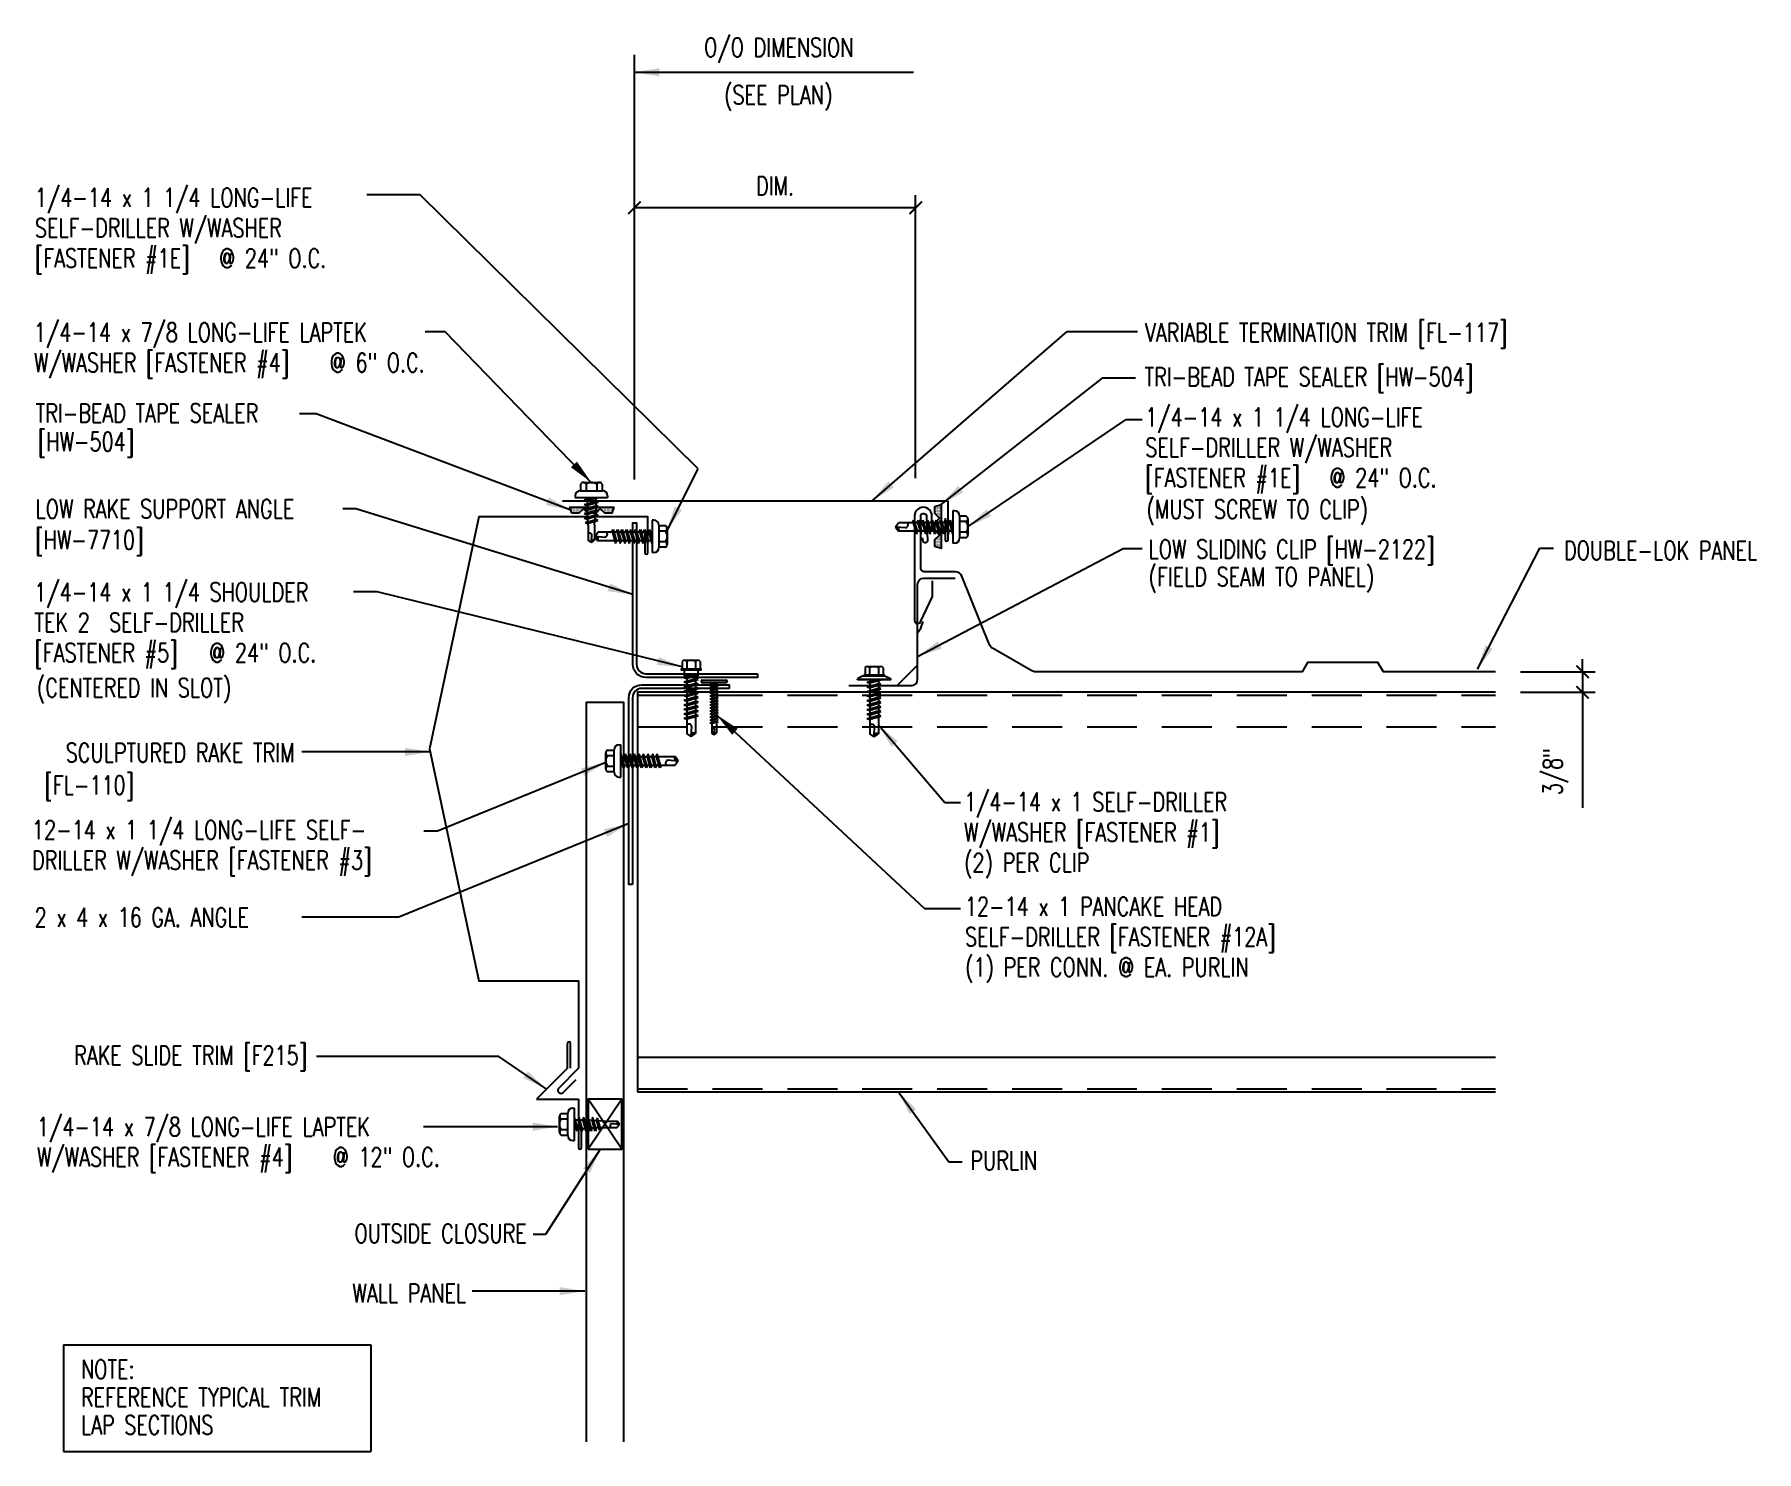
# Model space of a CAD drawing. Extents: x 5.1 to 39.6, y 6.1 to 34.5.
import ezdxf
from ezdxf.enums import TextEntityAlignment as Align

# ---------------------------------------------------------------- set-up
doc = ezdxf.new("R2010")
doc.units = 0
doc.header["$LTSCALE"] = 4
doc.header["$MEASUREMENT"] = 0
doc.linetypes.add('HIDDEN', pattern=[0.375, 0.25, -0.125])
doc.layers.get('0').update_dxf_attribs({"linetype": 'CONTINUOUS'})
doc.layers.get('DEFPOINTS').update_dxf_attribs({"linetype": 'CONTINUOUS'})
for name, color, linetype in [('CLIP', 5, 'CONTINUOUS'), ('CLO', 3, 'CONTINUOUS'), ('DIM', 2, 'CONTINUOUS'), ('FASTENER', 9, 'CONTINUOUS'), ('PANEL', 11, 'CONTINUOUS'), ('STLA', 10, 'CONTINUOUS'), ('STLB', 5, 'CONTINUOUS'), ('TAPE', 8, 'CONTINUOUS'), ('TEXT', 2, 'CONTINUOUS'), ('TRIM', 6, 'CONTINUOUS')]:
    doc.layers.add(name, color=color, linetype=linetype)
doc.styles.add('TEXT1', font='ROMANS.shx', dxfattribs={"width": 0.75, "height": 0.375})
doc.dimstyles.new('DETAIL', dxfattribs={"dimscale": 4, "dimtxt": 0.09375, "dimasz": 0.0625, "dimexe": 0.0625, "dimexo": 0.125, "dimgap": 0.0625, "dimtad": 1, "dimdec": 4, "dimzin": 3, "dimdsep": 46, "dimlunit": 4, "dimtxsty": 'TEXT1', "dimblk": 'ARCHTICK', "dimcen": 0.0625, "dimclrd": 7, "dimclre": 7, "dimclrt": 2, "dimadec": 0, "dimazin": 0, "dimtfac": 0.59375, "dimtdec": 4, "dimtmove": 0, "dimatfit": 3, "dimldrblk": 'ARCHTICK', "dimfxl": 0, "dimtolj": 1, "dimtzin": 3, "dimarcsym": 0})
doc.dimstyles.new('DETAIL$7', dxfattribs={"dimscale": 4, "dimtxt": 0.09375, "dimasz": 0.125, "dimexe": 0.0625, "dimexo": 0.125, "dimgap": 0.0625, "dimtad": 1, "dimdec": 4, "dimzin": 3, "dimdsep": 46, "dimlunit": 4, "dimtxsty": 'TEXT1', "dimblk": 'ARCHTICK', "dimcen": 0.0625, "dimclrd": 7, "dimclre": 7, "dimclrt": 2, "dimadec": 0, "dimazin": 0, "dimtfac": 0.59375, "dimtdec": 4, "dimtmove": 2, "dimatfit": 3, "dimfxl": 0, "dimfrac": 2, "dimtolj": 1, "dimtzin": 3, "dimarcsym": 0})

msp = doc.modelspace()

# ---------------------------------------------------------------- texts
at = {"layer": 'TEXT', "style": 'TEXT1', "width": 0.75}
for s, p in [('VARIABLE TERMINATION TRIM [FL-117]', (27.33947, 28.35701)), ('TRI-BEAD TAPE SEALER [HW-504]', (27.32933, 27.4691)), ('TRI-BEAD TAPE SEALER', (5.12213, 26.74242)), ('[HW-504]', (5.16736, 26.17094)), ('LOW RAKE SUPPORT ANGLE', (5.12037, 24.82269)), ('(MUST SCREW TO CLIP)', (27.36929, 24.81685)), ('[HW-7710]', (5.11369, 24.2025)), ('LOW SLIDING CLIP [HW-2122]', (27.41107, 24.01783)), ('DOUBLE-LOK PANEL', (35.72965, 23.99164)), ('(FIELD SEAM TO PANEL)', (27.41107, 23.46472)), ('(CENTERED IN SLOT)', (5.1485, 21.24252)), ('2 x 4 x 16 GA. ANGLE', (5.10425, 16.6446)), ('PURLIN', (23.84144, 11.77234))]:
    msp.add_text(s, height=0.375, dxfattribs=at).set_placement(p)
for s, p in [('SCULPTURED RAKE TRIM', (10.30628, 19.9418)), ('[FL-110]', (7.0944, 19.29374)), ('RAKE SLIDE TRIM [F215]', (10.55968, 13.88088)), ('OUTSIDE CLOSURE', (14.95697, 10.31433)), ('WALL PANEL', (13.74477, 9.11713))]:
    msp.add_text(s, height=0.375, dxfattribs=at).set_placement(p, align=Align.RIGHT)
at = {"layer": 'TRIM', "color": 2, "style": 'TEXT1', "width": 0.75}
for s, p in [('O/O DIMENSION', (18.51171, 34.06712)), ('(SEE PLAN)', (18.91089, 33.11404))]:
    msp.add_text(s, height=0.375, dxfattribs=at).set_placement(p)

# ---------------------------------------------------------------- blocks, each defined once
blk = doc.blocks.new('_ArchTick')
at = {"color": 0, "linetype": 'ByBlock', "const_width": 0.15}
blk.add_lwpolyline([(-0.5, -0.5), (0.5, 0.5)], dxfattribs=at)
blk = doc.blocks.new('MB_DW1')
at = {"layer": 'FASTENER'}
for p, q in [((-0.217, 0.114), (-0.326, 0.059)), ((-0.326, 0.059), (-0.326, 0.049)), ((-0.326, 0.049), (0.326, 0.049)), ((-0.217, 0.114), (0.217, 0.114)), ((-0.193, 0.137), (0.193, 0.137)), ((-0.193, 0.119), (0.193, 0.119)), ((-0.181, 0.276), (-0.181, 0.137)), ((-0.181, 0.137), (0.181, 0.137)), ((-0.139, -0.016), (0.046, 0.037)), ((-0.135, 0.302), (0.135, 0.302)), ((-0.104, -0.036), (0.139, 0.033)), ((-0.089, 0.276), (-0.089, 0.137)), ((-0.086, 0.037), (-0.086, -0.001)), ((-0.086, 0.037), (0.086, 0.037)), ((0.086, 0.037), (0.133, 0.037)), ((0.086, 0.018), (0.086, -0.042)), ((0.089, 0.276), (0.089, 0.137)), ((0.139, 0.033), (0.133, 0.037)), ((0.181, 0.276), (0.181, 0.137)), ((0.217, 0.114), (0.326, 0.059)), ((0.326, 0.059), (0.326, 0.049)), ((-0.104, -0.036), (-0.139, -0.016)), ((-0.139, -0.107), (0.104, -0.038)), ((-0.104, -0.127), (-0.139, -0.107)), ((-0.139, -0.198), (0.104, -0.128)), ((-0.104, -0.218), (-0.139, -0.198)), ((-0.139, -0.289), (0.104, -0.219)), ((-0.104, -0.309), (-0.139, -0.289)), ((-0.139, -0.38), (0.104, -0.31)), ((-0.104, -0.127), (0.139, -0.058)), ((-0.104, -0.218), (0.139, -0.149)), ((-0.104, -0.309), (0.139, -0.239)), ((-0.104, -0.4), (0.139, -0.33)), ((-0.086, -0.031), (-0.086, -0.092)), ((-0.086, -0.122), (-0.086, -0.183)), ((-0.086, -0.213), (-0.086, -0.274)), ((-0.086, -0.304), (-0.086, -0.364)), ((0.086, -0.073), (0.086, -0.133)), ((0.086, -0.164), (0.086, -0.224)), ((0.086, -0.255), (0.086, -0.315)), ((0.139, -0.058), (0.104, -0.038)), ((0.139, -0.149), (0.104, -0.128)), ((0.139, -0.239), (0.104, -0.219)), ((0.139, -0.33), (0.104, -0.31)), ((-0.104, -0.4), (-0.139, -0.38)), ((-0.139, -0.47), (0.104, -0.401)), ((-0.104, -0.491), (-0.139, -0.47)), ((-0.139, -0.561), (0.104, -0.492)), ((-0.104, -0.581), (-0.139, -0.561)), ((-0.139, -0.652), (0.104, -0.583)), ((-0.104, -0.672), (-0.139, -0.652)), ((-0.139, -0.743), (0.104, -0.674)), ((-0.104, -0.491), (0.139, -0.421)), ((-0.104, -0.581), (0.139, -0.512)), ((-0.104, -0.672), (0.139, -0.603)), ((-0.086, -0.395), (-0.086, -0.455)), ((-0.086, -0.486), (-0.086, -0.546)), ((-0.086, -0.577), (-0.086, -0.637)), ((-0.086, -0.667), (-0.086, -0.728)), ((0.086, -0.345), (0.086, -0.406)), ((0.086, -0.436), (0.086, -0.497)), ((0.086, -0.527), (0.086, -0.588)), ((0.086, -0.618), (0.086, -0.679)), ((0.139, -0.421), (0.104, -0.401)), ((0.139, -0.512), (0.104, -0.492)), ((0.139, -0.603), (0.104, -0.583)), ((0.139, -0.694), (0.104, -0.674)), ((-0.104, -0.763), (-0.139, -0.743)), ((-0.104, -0.763), (0.139, -0.694)), ((-0.086, -0.758), (-0.086, -1.05)), ((-0.002, -1.095), (0.014, -0.909)), ((0.086, -0.709), (0.086, -1.05)), ((0, -1.111), (-0.086, -1.05)), ((0, -1.111), (0.086, -1.05))]:
    blk.add_line(p, q, dxfattribs=at)
blk.add_lwpolyline([(-0.331, 0.037), (-0.331, 0.049), (0.331, 0.049), (0.331, 0.037)], close=True, dxfattribs=at)
for centre, radius, start, end in [((-0.193, 0.128), 0.00894, 90, 270), ((-0.135, 0.25), 0.0527, 29.8754, 150.1246), ((0, 0.138), 0.164, 56.9974, 123.0026), ((0.135, 0.25), 0.0527, 29.8754, 150.1246), ((0.193, 0.128), 0.00894, 270, 90), ((-0.046, -0.921), 0.0615, 11.1445, 130.906), ((0.054, -1.097), 0.0563, 55.4585, 194.8454)]:
    blk.add_arc(centre, radius, start, end, dxfattribs=at)
blk = doc.blocks.new('FD-F1')
at = {"layer": 'TEXT', "style": 'TEXT1', "width": 0.75}
for s, p in [('1/4-14 x 1 SELF-DRILLER', (0.0047, -0.0408)), ('W/WASHER [FASTENER #1]', (0.0047, -0.1926))]:
    blk.add_text(s, height=0.09375, dxfattribs=at).set_placement(p)
blk.add_attdef('(QUANTITY)', (0.0047, -0.3444), '', height=0.0938, dxfattribs=at)
blk = doc.blocks.new('SD3')
at = {"layer": 'FASTENER'}
for p, q in [((-0.24, 0.082), (0.24, 0.082)), ((-0.24, 0.037), (0.24, 0.037)), ((-0.078, 0.008), (0.023, 0.037)), ((-0.058, -0.003), (-0.078, 0.008)), ((-0.058, -0.003), (0.08, 0.036)), ((-0.048, 0.037), (-0.048, 0.017)), ((0.05, 0.027), (0.05, -0.016)), ((-0.078, -0.052), (0.06, -0.013)), ((-0.058, -0.064), (-0.078, -0.052)), ((-0.078, -0.112), (0.06, -0.073)), ((-0.058, -0.124), (-0.078, -0.112)), ((-0.078, -0.172), (0.06, -0.133)), ((-0.058, -0.184), (-0.078, -0.172)), ((-0.078, -0.232), (0.06, -0.193)), ((-0.058, -0.244), (-0.078, -0.232)), ((-0.078, -0.292), (0.06, -0.253)), ((-0.058, -0.304), (-0.078, -0.292)), ((-0.078, -0.353), (0.06, -0.313)), ((-0.058, -0.064), (0.08, -0.024)), ((-0.058, -0.124), (0.08, -0.084)), ((-0.058, -0.184), (0.08, -0.144)), ((-0.058, -0.244), (0.08, -0.204)), ((-0.058, -0.304), (0.08, -0.264)), ((-0.058, -0.364), (0.08, -0.325)), ((-0.048, -0.001), (-0.048, -0.044)), ((-0.048, -0.061), (-0.048, -0.104)), ((-0.048, -0.121), (-0.048, -0.164)), ((-0.048, -0.181), (-0.048, -0.224)), ((-0.048, -0.241), (-0.048, -0.284)), ((-0.048, -0.301), (-0.048, -0.344)), ((0.05, -0.033), (0.05, -0.076)), ((0.05, -0.093), (0.05, -0.136)), ((0.05, -0.153), (0.05, -0.196)), ((0.05, -0.213), (0.05, -0.256)), ((0.05, -0.273), (0.05, -0.316)), ((0.05, -0.333), (0.05, -0.376)), ((0.08, -0.024), (0.06, -0.013)), ((0.08, -0.084), (0.06, -0.073)), ((0.08, -0.144), (0.06, -0.133)), ((0.08, -0.204), (0.06, -0.193)), ((0.08, -0.264), (0.06, -0.253)), ((0.08, -0.325), (0.06, -0.313)), ((-0.058, -0.364), (-0.078, -0.353)), ((-0.078, -0.413), (0.06, -0.373)), ((-0.058, -0.424), (-0.078, -0.413)), ((-0.078, -0.473), (0.06, -0.433)), ((-0.058, -0.484), (-0.078, -0.473)), ((-0.078, -0.533), (0.06, -0.493)), ((-0.058, -0.544), (-0.078, -0.533)), ((-0.078, -0.593), (0.06, -0.553)), ((-0.058, -0.604), (-0.078, -0.593)), ((-0.078, -0.653), (0.06, -0.614)), ((-0.058, -0.664), (-0.078, -0.653)), ((-0.078, -0.713), (0.06, -0.674)), ((-0.058, -0.424), (0.08, -0.385)), ((-0.058, -0.484), (0.08, -0.445)), ((-0.058, -0.544), (0.08, -0.505)), ((-0.058, -0.604), (0.08, -0.565)), ((-0.058, -0.664), (0.08, -0.625)), ((-0.058, -0.724), (0.08, -0.685)), ((-0.048, -0.361), (-0.048, -0.404)), ((-0.048, -0.421), (-0.048, -0.464)), ((-0.048, -0.481), (-0.048, -0.524)), ((-0.048, -0.541), (-0.048, -0.584)), ((-0.048, -0.601), (-0.048, -0.644)), ((-0.048, -0.662), (-0.048, -0.704)), ((0.05, -0.393), (0.05, -0.436)), ((0.05, -0.453), (0.05, -0.496)), ((0.05, -0.513), (0.05, -0.556)), ((0.05, -0.573), (0.05, -0.616)), ((0.05, -0.634), (0.05, -0.676)), ((0.08, -0.385), (0.06, -0.373)), ((0.08, -0.445), (0.06, -0.433)), ((0.08, -0.505), (0.06, -0.493)), ((0.08, -0.565), (0.06, -0.553)), ((0.08, -0.625), (0.06, -0.614)), ((0.08, -0.685), (0.06, -0.674)), ((-0.058, -0.724), (-0.078, -0.713)), ((-0.078, -0.773), (0.06, -0.734)), ((-0.058, -0.785), (-0.078, -0.773)), ((-0.058, -0.785), (0.08, -0.745)), ((-0.048, -0.722), (-0.048, -0.765)), ((-0.048, -0.782), (-0.048, -0.977)), ((0.001, -1.011), (-0.048, -0.977)), ((0, -1.003), (0.009, -0.896)), ((0.001, -1.011), (0.05, -0.977)), ((0.05, -0.694), (0.05, -0.737)), ((0.05, -0.754), (0.05, -0.977)), ((0.08, -0.745), (0.06, -0.734))]:
    blk.add_line(p, q, dxfattribs=at)
for centre, radius, start, end in [((-0.238, 0.06), 0.0227, 94.6639, 265.3361), ((0.238, 0.06), 0.0227, 274.6639, 85.3361), ((-0.025, -0.903), 0.0349, 11.1445, 130.906), ((0.032, -1.003), 0.032, 55.4585, 194.8454)]:
    blk.add_arc(centre, radius, start, end, dxfattribs=at)
blk = doc.blocks.new('FD-F5')
at = {"layer": 'TEXT', "style": 'TEXT1', "width": 0.75}
for s, p in [('1/4-14 x 1 1/4 SHOULDER', (0.0047, -0.0408)), ('TEK 2  SELF-DRILLER', (0.0047, -0.1926)), ('[FASTENER #5]', (0.0047, -0.3444))]:
    blk.add_text(s, height=0.09375, dxfattribs=at).set_placement(p)
blk.add_attdef('(QUANTITY)', (0.8792, -0.3444), '', height=0.0938, dxfattribs=at)
blk = doc.blocks.new('OS-CLO')
at = {"layer": 'CLO'}
for p, q in [((0.673, 0.5), (0, -0.5)), ((0.673, -0.5), (0, 0.5))]:
    blk.add_line(p, q, dxfattribs=at)
blk.add_lwpolyline([(0, -0.5), (0.673, -0.5), (0.673, 0.5), (0, 0.5)], close=True, dxfattribs=at)
blk = doc.blocks.new('MB_DW4')
at = {"layer": 'FASTENER'}
for p, q in [((-0.326, 0.071), (-0.326, 0.037)), ((-0.326, 0.037), (0.322, 0.037)), ((-0.226, 0.171), (0.214, 0.171)), ((-0.217, 0.305), (-0.217, 0.171)), ((-0.163, 0.337), (0.159, 0.337)), ((-0.141, -0.014), (0.037, 0.037)), ((-0.108, 0.305), (-0.108, 0.171)), ((-0.105, -0.034), (0.137, 0.035)), ((-0.088, 0.037), (-0.088, 0.001)), ((-0.088, 0.037), (0.085, 0.037)), ((0.085, 0.037), (0.134, 0.037)), ((0.085, 0.02), (0.085, -0.041)), ((0.105, 0.305), (0.105, 0.171)), ((0.137, 0.035), (0.134, 0.037)), ((0.214, 0.305), (0.214, 0.171)), ((0.322, 0.071), (0.322, 0.037)), ((-0.105, -0.034), (-0.141, -0.014)), ((-0.141, -0.105), (0.102, -0.036)), ((-0.105, -0.125), (-0.141, -0.105)), ((-0.141, -0.196), (0.102, -0.127)), ((-0.105, -0.216), (-0.141, -0.196)), ((-0.141, -0.287), (0.102, -0.217)), ((-0.105, -0.307), (-0.141, -0.287)), ((-0.141, -0.378), (0.102, -0.308)), ((-0.105, -0.125), (0.137, -0.056)), ((-0.105, -0.216), (0.137, -0.147)), ((-0.105, -0.307), (0.137, -0.238)), ((-0.105, -0.398), (0.137, -0.328)), ((-0.088, -0.029), (-0.088, -0.09)), ((-0.088, -0.12), (-0.088, -0.181)), ((-0.084, -0.27), (-0.088, -0.211)), ((-0.078, -0.36), (-0.082, -0.3)), ((0.077, -0.315), (0.082, -0.253)), ((0.084, -0.223), (0.085, -0.211)), ((0.085, -0.071), (0.085, -0.131)), ((0.085, -0.162), (0.085, -0.211)), ((0.137, -0.056), (0.102, -0.036)), ((0.137, -0.147), (0.102, -0.127)), ((0.137, -0.238), (0.102, -0.217)), ((0.137, -0.328), (0.102, -0.308)), ((-0.105, -0.398), (-0.141, -0.378)), ((-0.122, -0.463), (0.089, -0.403)), ((-0.086, -0.483), (-0.122, -0.463)), ((-0.086, -0.483), (0.124, -0.423)), ((-0.071, -0.449), (-0.075, -0.389)), ((-0.066, -0.516), (-0.069, -0.478)), ((-0.066, -0.516), (-0.066, -0.82)), ((0.063, -0.515), (0.068, -0.439)), ((0.063, -0.516), (0.063, -0.82)), ((0.071, -0.408), (0.075, -0.346)), ((0.124, -0.423), (0.089, -0.403)), ((-0.002, -0.866), (-0.066, -0.82)), ((-0.003, -0.854), (0.009, -0.714)), ((-0.002, -0.866), (0.063, -0.82))]:
    blk.add_line(p, q, dxfattribs=at)
for centre, radius, start, end in [((-0.226, 0.071), 0.1, 90, 180), ((-0.163, 0.274), 0.0628, 29.8754, 150.1246), ((-0.002, 0.141), 0.196, 56.9974, 123.0026), ((0.159, 0.274), 0.0628, 29.8754, 150.1246), ((0.222, 0.071), 0.1, 0, 90), ((-0.036, -0.723), 0.0461, 11.1445, 130.906), ((0.073, -0.516), 0.01, 175.9484, 180), ((0.039, -0.855), 0.0422, 55.4585, 194.8454)]:
    blk.add_arc(centre, radius, start, end, dxfattribs=at)
blk = doc.blocks.new('sd22')
at = {"layer": 'FASTENER'}
for p, q in [((-0.193, 0.055), (0.193, 0.055)), ((-0.193, 0.037), (0.193, 0.037)), ((-0.181, 0.204), (-0.181, 0.055)), ((-0.181, 0.055), (0.181, 0.055)), ((-0.139, 0.037), (-0.139, -0.082)), ((-0.135, 0.23), (0.135, 0.23)), ((-0.089, 0.204), (-0.089, 0.055)), ((0.089, 0.204), (0.089, 0.055)), ((0.139, -0.082), (0.139, 0.037)), ((0.181, 0.204), (0.181, 0.055)), ((-0.139, -0.114), (-0.025, -0.082)), ((-0.139, -0.082), (0.139, -0.082)), ((-0.104, -0.134), (-0.139, -0.114)), ((-0.139, -0.205), (0.104, -0.136)), ((-0.104, -0.225), (-0.139, -0.205)), ((-0.139, -0.296), (0.104, -0.227)), ((-0.104, -0.316), (-0.139, -0.296)), ((-0.139, -0.387), (0.104, -0.318)), ((-0.104, -0.134), (0.081, -0.082)), ((-0.104, -0.225), (0.139, -0.156)), ((-0.104, -0.316), (0.139, -0.247)), ((-0.104, -0.407), (0.139, -0.338)), ((-0.086, -0.082), (-0.086, -0.099)), ((-0.086, -0.129), (-0.086, -0.19)), ((-0.086, -0.22), (-0.086, -0.281)), ((-0.086, -0.311), (-0.086, -0.372)), ((0.086, -0.082), (0.086, -0.141)), ((0.086, -0.171), (0.086, -0.232)), ((0.086, -0.262), (0.086, -0.322)), ((0.139, -0.156), (0.104, -0.136)), ((0.139, -0.247), (0.104, -0.227)), ((0.139, -0.338), (0.104, -0.318)), ((-0.104, -0.407), (-0.139, -0.387)), ((-0.139, -0.478), (0.104, -0.408)), ((-0.104, -0.498), (-0.139, -0.478)), ((-0.139, -0.569), (0.104, -0.499)), ((-0.104, -0.589), (-0.139, -0.569)), ((-0.139, -0.66), (0.104, -0.59)), ((-0.104, -0.68), (-0.139, -0.66)), ((-0.139, -0.75), (0.104, -0.681)), ((-0.104, -0.498), (0.139, -0.429)), ((-0.104, -0.589), (0.139, -0.519)), ((-0.104, -0.68), (0.139, -0.61)), ((-0.086, -0.402), (-0.086, -0.463)), ((-0.086, -0.493), (-0.086, -0.554)), ((-0.086, -0.584), (-0.086, -0.644)), ((-0.086, -0.675), (-0.086, -0.735)), ((0.086, -0.353), (0.086, -0.413)), ((0.086, -0.444), (0.086, -0.504)), ((0.086, -0.535), (0.086, -0.595)), ((0.086, -0.625), (0.086, -0.686)), ((0.139, -0.429), (0.104, -0.408)), ((0.139, -0.519), (0.104, -0.499)), ((0.139, -0.61), (0.104, -0.59)), ((0.139, -0.701), (0.104, -0.681)), ((-0.104, -0.771), (-0.139, -0.75)), ((-0.139, -0.841), (0.104, -0.772)), ((-0.104, -0.861), (-0.139, -0.841)), ((-0.139, -0.932), (0.104, -0.863)), ((-0.104, -0.952), (-0.139, -0.932)), ((-0.104, -0.771), (0.139, -0.701)), ((-0.104, -0.861), (0.139, -0.792)), ((-0.104, -0.952), (0.139, -0.883)), ((-0.086, -0.766), (-0.086, -0.826)), ((-0.086, -0.857), (-0.086, -0.917)), ((-0.086, -0.947), (-0.086, -1.239)), ((0.086, -0.716), (0.086, -0.777)), ((0.086, -0.807), (0.086, -0.868)), ((0.086, -0.898), (0.086, -1.239)), ((0.139, -0.792), (0.104, -0.772)), ((0.139, -0.883), (0.104, -0.863)), ((0, -1.3), (-0.086, -1.239)), ((-0.002, -1.285), (0.014, -1.098)), ((0, -1.3), (0.086, -1.239))]:
    blk.add_line(p, q, dxfattribs=at)
for centre, radius, start, end in [((-0.193, 0.046), 0.00894, 90, 270), ((-0.135, 0.178), 0.0527, 29.8754, 150.1246), ((0, 0.066), 0.164, 56.9974, 123.0026), ((0.135, 0.178), 0.0527, 29.8754, 150.1246), ((0.193, 0.046), 0.00894, 270, 90), ((-0.046, -1.11), 0.0615, 11.1445, 130.906), ((0.054, -1.286), 0.0563, 55.4585, 194.8454)]:
    blk.add_arc(centre, radius, start, end, dxfattribs=at)
blk = doc.blocks.new('FD-F1e')
at = {"layer": 'TEXT', "style": 'TEXT1', "width": 0.75}
for s, p in [('1/4-14 x 1 1/4 LONG-LIFE', (0.0047, -0.0408)), ('SELF-DRILLER W/WASHER', (0.0047, -0.1926)), ('[FASTENER #1E]', (0.0047, -0.3444))]:
    blk.add_text(s, height=0.09375, dxfattribs=at).set_placement(p)
blk.add_attdef('(QUANTITY)', (0.9263, -0.3444), '', height=0.0938, dxfattribs=at)
blk = doc.blocks.new('FD-F4')
at = {"layer": 'TEXT', "style": 'TEXT1', "width": 0.75}
for s, p in [('1/4-14 x 7/8 LONG-LIFE LAPTEK', (0.0047, -0.0408)), ('W/WASHER [FASTENER #4]', (0.0047, -0.1926))]:
    blk.add_text(s, height=0.09375, dxfattribs=at).set_placement(p)
blk.add_attdef('(QUANTITY)', (1.4847, -0.1926), '', height=0.0938, dxfattribs=at)
blk = doc.blocks.new('*D15')
at = {"layer": 'DEFPOINTS', "color": 0}
for p in [(17.116, 31.042), (17.116, 25.098), (22.747, 25.13)]:
    blk.add_point(p, dxfattribs=at)
at = {"layer": 'DIM', "color": 7, "lineweight": -2}
for p, q in [((17.116, 25.598), (17.116, 31.292)), ((22.747, 31.042), (17.116, 31.042)), ((22.747, 25.63), (22.747, 31.292))]:
    blk.add_line(p, q, dxfattribs=at)
at = {"layer": 'DIM', "color": 7, "lineweight": -2, "xscale": 0.25, "yscale": 0.25, "zscale": 0.25, "rotation": 180}
blk.add_blockref('_ArchTick', (17.116, 31.042), dxfattribs=at)
at = {"layer": 'DIM', "color": 7, "lineweight": -2, "xscale": 0.25, "yscale": 0.25, "zscale": 0.25}
blk.add_blockref('_ArchTick', (22.747, 31.042), dxfattribs=at)
at = {"layer": 'DIM', "color": 2, "insert": (19.931, 31.48), "char_height": 0.375, "attachment_point": 5, "style": 'TEXT1'}
blk.add_mtext('\\A1;DIM.', dxfattribs=at)
blk = doc.blocks.new('MB_DW3')
at = {"layer": 'FASTENER'}
for p, q in [((-0.324, 0.071), (-0.324, 0.037)), ((-0.324, 0.037), (0.324, 0.037)), ((-0.224, 0.171), (0.215, 0.171)), ((-0.215, 0.305), (-0.215, 0.171)), ((-0.161, 0.337), (0.161, 0.337)), ((-0.139, -0.016), (0.046, 0.037)), ((-0.107, 0.305), (-0.107, 0.171)), ((-0.104, -0.036), (0.139, 0.033)), ((-0.086, 0.037), (0.086, 0.037)), ((-0.086, 0.037), (-0.086, -0.001)), ((0.086, 0.037), (0.133, 0.037)), ((0.086, 0.018), (0.086, -0.042)), ((0.107, 0.305), (0.107, 0.171)), ((0.139, 0.033), (0.133, 0.037)), ((0.215, 0.305), (0.215, 0.171)), ((0.324, 0.071), (0.324, 0.037)), ((-0.104, -0.036), (-0.139, -0.016)), ((-0.139, -0.107), (0.104, -0.038)), ((-0.104, -0.127), (-0.139, -0.107)), ((-0.139, -0.198), (0.104, -0.128)), ((-0.104, -0.218), (-0.139, -0.198)), ((-0.139, -0.289), (0.104, -0.219)), ((-0.104, -0.309), (-0.139, -0.289)), ((-0.139, -0.38), (0.104, -0.31)), ((-0.104, -0.127), (0.139, -0.058)), ((-0.104, -0.218), (0.139, -0.149)), ((-0.104, -0.309), (0.139, -0.239)), ((-0.104, -0.4), (0.139, -0.33)), ((-0.086, -0.031), (-0.086, -0.092)), ((-0.086, -0.122), (-0.086, -0.183)), ((-0.086, -0.213), (-0.086, -0.274)), ((-0.086, -0.304), (-0.086, -0.364)), ((0.086, -0.073), (0.086, -0.133)), ((0.086, -0.164), (0.086, -0.224)), ((0.086, -0.255), (0.086, -0.315)), ((0.139, -0.058), (0.104, -0.038)), ((0.139, -0.149), (0.104, -0.128)), ((0.139, -0.239), (0.104, -0.219)), ((0.139, -0.33), (0.104, -0.31)), ((-0.104, -0.4), (-0.139, -0.38)), ((-0.139, -0.47), (0.104, -0.401)), ((-0.104, -0.491), (-0.139, -0.47)), ((-0.139, -0.561), (0.104, -0.492)), ((-0.104, -0.581), (-0.139, -0.561)), ((-0.139, -0.652), (0.104, -0.583)), ((-0.104, -0.672), (-0.139, -0.652)), ((-0.139, -0.743), (0.104, -0.674)), ((-0.104, -0.491), (0.139, -0.421)), ((-0.104, -0.581), (0.139, -0.512)), ((-0.104, -0.672), (0.139, -0.603)), ((-0.086, -0.395), (-0.086, -0.455)), ((-0.086, -0.486), (-0.086, -0.546)), ((-0.086, -0.577), (-0.086, -0.637)), ((-0.086, -0.667), (-0.086, -0.728)), ((0.086, -0.345), (0.086, -0.406)), ((0.086, -0.436), (0.086, -0.497)), ((0.086, -0.527), (0.086, -0.588)), ((0.086, -0.618), (0.086, -0.679)), ((0.139, -0.421), (0.104, -0.401)), ((0.139, -0.512), (0.104, -0.492)), ((0.139, -0.603), (0.104, -0.583)), ((0.139, -0.694), (0.104, -0.674)), ((-0.104, -0.763), (-0.139, -0.743)), ((-0.104, -0.763), (0.139, -0.694)), ((-0.086, -0.758), (-0.086, -1.05)), ((-0.002, -1.095), (0.014, -0.909)), ((0.086, -0.709), (0.086, -1.05)), ((0, -1.111), (-0.086, -1.05)), ((0, -1.111), (0.086, -1.05))]:
    blk.add_line(p, q, dxfattribs=at)
for centre, radius, start, end in [((-0.224, 0.071), 0.1, 90, 180), ((-0.161, 0.274), 0.0628, 29.8754, 150.1246), ((0, 0.141), 0.196, 56.9974, 123.0026), ((0.161, 0.274), 0.0628, 29.8754, 150.1246), ((0.224, 0.071), 0.1, 0, 90), ((-0.046, -0.921), 0.0615, 11.1445, 130.906), ((0.054, -1.097), 0.0563, 55.4585, 194.8454)]:
    blk.add_arc(centre, radius, start, end, dxfattribs=at)
blk = doc.blocks.new('fz5')
at = {"layer": 'FASTENER'}
for p, q in [((-0.326, 0.071), (-0.326, 0.037)), ((-0.326, 0.037), (0.322, 0.037)), ((-0.226, 0.171), (0.214, 0.171)), ((-0.217, 0.305), (-0.217, 0.171)), ((-0.163, 0.337), (0.159, 0.337)), ((-0.141, -0.014), (0.037, 0.037)), ((-0.108, 0.305), (-0.108, 0.171)), ((-0.105, -0.034), (0.137, 0.035)), ((-0.088, 0.037), (-0.088, 0.001)), ((-0.088, 0.037), (0.085, 0.037)), ((0.085, 0.037), (0.134, 0.037)), ((0.085, 0.02), (0.085, -0.041)), ((0.105, 0.305), (0.105, 0.171)), ((0.137, 0.035), (0.134, 0.037)), ((0.214, 0.305), (0.214, 0.171)), ((0.322, 0.071), (0.322, 0.037)), ((-0.105, -0.034), (-0.141, -0.014)), ((-0.141, -0.105), (0.102, -0.036)), ((-0.105, -0.125), (-0.141, -0.105)), ((-0.141, -0.196), (0.102, -0.127)), ((-0.105, -0.216), (-0.141, -0.196)), ((-0.141, -0.287), (0.102, -0.217)), ((-0.105, -0.307), (-0.141, -0.287)), ((-0.141, -0.378), (0.102, -0.308)), ((-0.105, -0.125), (0.137, -0.056)), ((-0.105, -0.216), (0.137, -0.147)), ((-0.105, -0.307), (0.137, -0.238)), ((-0.105, -0.398), (0.137, -0.328)), ((-0.088, -0.029), (-0.088, -0.09)), ((-0.088, -0.12), (-0.088, -0.181)), ((-0.084, -0.27), (-0.088, -0.211)), ((-0.078, -0.36), (-0.082, -0.3)), ((0.077, -0.315), (0.082, -0.253)), ((0.084, -0.223), (0.085, -0.211)), ((0.085, -0.071), (0.085, -0.131)), ((0.085, -0.162), (0.085, -0.211)), ((0.137, -0.056), (0.102, -0.036)), ((0.137, -0.147), (0.102, -0.127)), ((0.137, -0.238), (0.102, -0.217)), ((0.137, -0.328), (0.102, -0.308)), ((-0.105, -0.398), (-0.141, -0.378)), ((-0.122, -0.463), (0.089, -0.403)), ((-0.086, -0.483), (-0.122, -0.463)), ((-0.086, -0.483), (0.124, -0.423)), ((-0.071, -0.449), (-0.075, -0.389)), ((-0.066, -0.516), (-0.069, -0.478)), ((-0.066, -0.516), (-0.066, -0.82)), ((0.063, -0.515), (0.068, -0.439)), ((0.063, -0.516), (0.063, -0.82)), ((0.071, -0.408), (0.075, -0.346)), ((0.124, -0.423), (0.089, -0.403)), ((-0.002, -0.866), (-0.066, -0.82)), ((-0.003, -0.854), (0.009, -0.714)), ((-0.002, -0.866), (0.063, -0.82))]:
    blk.add_line(p, q, dxfattribs=at)
for centre, radius, start, end in [((-0.226, 0.071), 0.1, 90, 180), ((-0.163, 0.274), 0.0628, 29.8754, 150.1246), ((-0.002, 0.141), 0.196, 56.9974, 123.0026), ((0.159, 0.274), 0.0628, 29.8754, 150.1246), ((0.222, 0.071), 0.1, 0, 90), ((-0.036, -0.723), 0.0461, 11.1445, 130.906), ((0.073, -0.516), 0.01, 175.9484, 180), ((0.039, -0.855), 0.0422, 55.4585, 194.8454)]:
    blk.add_arc(centre, radius, start, end, dxfattribs=at)
blk = doc.blocks.new('*X6')
at = {"color": 0}
for p, q in [((-0.434, 0.135), (-0.434, 0.135)), ((-0.434, 0.123), (-0.434, 0.123)), ((-0.422, 0.141), (-0.422, 0.141)), ((-0.422, 0.129), (-0.422, 0.129)), ((-0.422, 0.117), (-0.422, 0.117)), ((-0.422, 0.105), (-0.422, 0.105)), ((-0.422, 0.094), (-0.422, 0.094)), ((-0.422, 0.082), (-0.422, 0.082)), ((-0.41, 0.135), (-0.41, 0.135)), ((-0.41, 0.123), (-0.41, 0.123)), ((-0.41, 0.111), (-0.41, 0.111)), ((-0.41, 0.1), (-0.41, 0.1)), ((-0.41, 0.088), (-0.41, 0.088)), ((-0.41, 0.076), (-0.41, 0.076)), ((-0.41, 0.064), (-0.41, 0.064)), ((-0.41, 0.053), (-0.41, 0.053)), ((-0.41, 0.041), (-0.41, 0.041)), ((-0.398, 0.141), (-0.398, 0.141)), ((-0.398, 0.129), (-0.398, 0.129)), ((-0.398, 0.117), (-0.398, 0.117)), ((-0.398, 0.105), (-0.398, 0.105)), ((-0.398, 0.094), (-0.398, 0.094)), ((-0.398, 0.082), (-0.398, 0.082)), ((-0.398, 0.07), (-0.398, 0.07)), ((-0.398, 0.059), (-0.398, 0.059)), ((-0.398, 0.047), (-0.398, 0.047)), ((-0.398, 0.035), (-0.398, 0.035)), ((-0.398, 0.023), (-0.398, 0.023)), ((-0.387, 0.135), (-0.387, 0.135)), ((-0.387, 0.123), (-0.387, 0.123)), ((-0.387, 0.111), (-0.387, 0.111)), ((-0.387, 0.1), (-0.387, 0.1)), ((-0.387, 0.088), (-0.387, 0.088)), ((-0.387, 0.076), (-0.387, 0.076)), ((-0.387, 0.064), (-0.387, 0.064)), ((-0.387, 0.053), (-0.387, 0.053)), ((-0.387, 0.041), (-0.387, 0.041)), ((-0.387, 0.029), (-0.387, 0.029)), ((-0.375, 0.141), (-0.375, 0.141)), ((-0.375, 0.129), (-0.375, 0.129)), ((-0.375, 0.117), (-0.375, 0.117)), ((-0.375, 0.105), (-0.375, 0.105)), ((-0.375, 0.094), (-0.375, 0.094)), ((-0.375, 0.082), (-0.375, 0.082)), ((-0.375, 0.07), (-0.375, 0.07)), ((-0.375, 0.059), (-0.375, 0.059)), ((-0.375, 0.047), (-0.375, 0.047)), ((-0.375, 0.035), (-0.375, 0.035)), ((-0.375, 0.023), (-0.375, 0.023)), ((-0.363, 0.135), (-0.363, 0.135)), ((-0.363, 0.123), (-0.363, 0.123)), ((-0.363, 0.111), (-0.363, 0.111)), ((-0.363, 0.1), (-0.363, 0.1)), ((-0.363, 0.088), (-0.363, 0.088)), ((-0.363, 0.076), (-0.363, 0.076)), ((-0.363, 0.064), (-0.363, 0.064)), ((-0.363, 0.053), (-0.363, 0.053)), ((-0.363, 0.041), (-0.363, 0.041)), ((-0.363, 0.029), (-0.363, 0.029)), ((-0.352, 0.141), (-0.352, 0.141)), ((-0.352, 0.129), (-0.352, 0.129)), ((-0.352, 0.117), (-0.352, 0.117)), ((-0.352, 0.105), (-0.352, 0.105)), ((-0.352, 0.094), (-0.352, 0.094)), ((-0.352, 0.082), (-0.352, 0.082)), ((-0.352, 0.07), (-0.352, 0.07)), ((-0.352, 0.059), (-0.352, 0.059)), ((-0.352, 0.047), (-0.352, 0.047)), ((-0.352, 0.035), (-0.352, 0.035)), ((-0.352, 0.023), (-0.352, 0.023)), ((-0.34, 0.135), (-0.34, 0.135)), ((-0.34, 0.123), (-0.34, 0.123)), ((-0.34, 0.111), (-0.34, 0.111)), ((-0.34, 0.1), (-0.34, 0.1)), ((-0.34, 0.088), (-0.34, 0.088)), ((-0.34, 0.076), (-0.34, 0.076)), ((-0.34, 0.064), (-0.34, 0.064)), ((-0.34, 0.053), (-0.34, 0.053)), ((-0.34, 0.041), (-0.34, 0.041)), ((-0.34, 0.029), (-0.34, 0.029)), ((-0.328, 0.141), (-0.328, 0.141)), ((-0.328, 0.129), (-0.328, 0.129)), ((-0.328, 0.117), (-0.328, 0.117)), ((-0.328, 0.105), (-0.328, 0.105)), ((-0.328, 0.094), (-0.328, 0.094)), ((-0.328, 0.082), (-0.328, 0.082)), ((-0.328, 0.07), (-0.328, 0.07)), ((-0.328, 0.059), (-0.328, 0.059)), ((-0.328, 0.047), (-0.328, 0.047)), ((-0.328, 0.035), (-0.328, 0.035)), ((-0.328, 0.023), (-0.328, 0.023)), ((-0.316, 0.135), (-0.316, 0.135)), ((-0.316, 0.123), (-0.316, 0.123)), ((-0.316, 0.111), (-0.316, 0.111)), ((-0.316, 0.1), (-0.316, 0.1)), ((-0.316, 0.088), (-0.316, 0.088)), ((-0.316, 0.076), (-0.316, 0.076)), ((-0.316, 0.064), (-0.316, 0.064)), ((-0.316, 0.053), (-0.316, 0.053)), ((-0.316, 0.041), (-0.316, 0.041)), ((-0.316, 0.029), (-0.316, 0.029)), ((-0.305, 0.141), (-0.305, 0.141)), ((-0.305, 0.129), (-0.305, 0.129)), ((-0.305, 0.117), (-0.305, 0.117)), ((-0.305, 0.105), (-0.305, 0.105)), ((-0.305, 0.094), (-0.305, 0.094)), ((-0.305, 0.082), (-0.305, 0.082)), ((-0.305, 0.07), (-0.305, 0.07)), ((-0.305, 0.059), (-0.305, 0.059)), ((-0.305, 0.047), (-0.305, 0.047)), ((-0.305, 0.035), (-0.305, 0.035)), ((-0.305, 0.023), (-0.305, 0.023)), ((-0.293, 0.135), (-0.293, 0.135)), ((-0.293, 0.123), (-0.293, 0.123)), ((-0.293, 0.111), (-0.293, 0.111)), ((-0.293, 0.1), (-0.293, 0.1)), ((-0.293, 0.088), (-0.293, 0.088)), ((-0.293, 0.076), (-0.293, 0.076)), ((-0.293, 0.064), (-0.293, 0.064)), ((-0.293, 0.053), (-0.293, 0.053)), ((-0.293, 0.041), (-0.293, 0.041)), ((-0.293, 0.029), (-0.293, 0.029)), ((-0.281, 0.141), (-0.281, 0.141)), ((-0.281, 0.129), (-0.281, 0.129)), ((-0.281, 0.117), (-0.281, 0.117)), ((-0.281, 0.105), (-0.281, 0.105)), ((-0.281, 0.094), (-0.281, 0.094)), ((-0.281, 0.082), (-0.281, 0.082)), ((-0.281, 0.07), (-0.281, 0.07)), ((-0.281, 0.059), (-0.281, 0.059)), ((-0.281, 0.047), (-0.281, 0.047)), ((-0.281, 0.035), (-0.281, 0.035)), ((-0.281, 0.023), (-0.281, 0.023)), ((-0.27, 0.135), (-0.27, 0.135)), ((-0.27, 0.123), (-0.27, 0.123)), ((-0.27, 0.111), (-0.27, 0.111)), ((-0.27, 0.1), (-0.27, 0.1)), ((-0.27, 0.088), (-0.27, 0.088)), ((-0.27, 0.076), (-0.27, 0.076)), ((-0.27, 0.064), (-0.27, 0.064)), ((-0.27, 0.053), (-0.27, 0.053)), ((-0.27, 0.041), (-0.27, 0.041)), ((-0.27, 0.029), (-0.27, 0.029)), ((-0.258, 0.141), (-0.258, 0.141)), ((-0.258, 0.129), (-0.258, 0.129)), ((-0.258, 0.117), (-0.258, 0.117)), ((-0.258, 0.105), (-0.258, 0.105)), ((-0.258, 0.094), (-0.258, 0.094)), ((-0.258, 0.082), (-0.258, 0.082)), ((-0.258, 0.07), (-0.258, 0.07)), ((-0.258, 0.059), (-0.258, 0.059)), ((-0.258, 0.047), (-0.258, 0.047)), ((-0.258, 0.035), (-0.258, 0.035)), ((-0.258, 0.023), (-0.258, 0.023)), ((-0.246, 0.135), (-0.246, 0.135)), ((-0.246, 0.123), (-0.246, 0.123)), ((-0.246, 0.111), (-0.246, 0.111)), ((-0.246, 0.1), (-0.246, 0.1)), ((-0.246, 0.088), (-0.246, 0.088)), ((-0.246, 0.076), (-0.246, 0.076)), ((-0.246, 0.064), (-0.246, 0.064)), ((-0.246, 0.053), (-0.246, 0.053)), ((-0.246, 0.041), (-0.246, 0.041)), ((-0.234, 0.141), (-0.234, 0.141)), ((-0.234, 0.129), (-0.234, 0.129)), ((-0.234, 0.117), (-0.234, 0.117)), ((-0.234, 0.105), (-0.234, 0.105)), ((-0.234, 0.094), (-0.234, 0.094)), ((-0.234, 0.082), (-0.234, 0.082)), ((-0.234, 0.07), (-0.234, 0.07)), ((-0.234, 0.059), (-0.234, 0.059)), ((-0.234, 0.047), (-0.234, 0.047)), ((-0.223, 0.135), (-0.223, 0.135)), ((-0.223, 0.123), (-0.223, 0.123)), ((-0.223, 0.111), (-0.223, 0.111)), ((-0.223, 0.1), (-0.223, 0.1)), ((-0.223, 0.088), (-0.223, 0.088)), ((-0.223, 0.076), (-0.223, 0.076)), ((-0.223, 0.064), (-0.223, 0.064)), ((-0.211, 0.141), (-0.211, 0.141)), ((-0.211, 0.129), (-0.211, 0.129)), ((-0.211, 0.117), (-0.211, 0.117)), ((-0.211, 0.105), (-0.211, 0.105)), ((-0.211, 0.094), (-0.211, 0.094)), ((-0.211, 0.082), (-0.211, 0.082)), ((-0.211, 0.07), (-0.211, 0.07)), ((-0.199, 0.135), (-0.199, 0.135)), ((-0.199, 0.123), (-0.199, 0.123)), ((-0.199, 0.111), (-0.199, 0.111)), ((-0.199, 0.1), (-0.199, 0.1)), ((-0.199, 0.088), (-0.199, 0.088)), ((-0.188, 0.141), (-0.188, 0.141)), ((-0.188, 0.129), (-0.188, 0.129)), ((-0.188, 0.117), (-0.188, 0.117)), ((-0.188, 0.105), (-0.188, 0.105)), ((-0.188, 0.094), (-0.188, 0.094)), ((-0.176, 0.135), (-0.176, 0.135)), ((-0.176, 0.123), (-0.176, 0.123)), ((-0.176, 0.111), (-0.176, 0.111)), ((-0.164, 0.141), (-0.164, 0.141)), ((-0.164, 0.129), (-0.164, 0.129)), ((-0.164, 0.117), (-0.164, 0.117)), ((-0.164, 0.105), (-0.164, 0.105)), ((-0.152, 0.135), (-0.152, 0.135)), ((-0.152, 0.123), (-0.152, 0.123)), ((-0.152, 0.111), (-0.152, 0.111)), ((-0.152, 0.1), (-0.152, 0.1)), ((-0.141, 0.141), (-0.141, 0.141)), ((-0.141, 0.129), (-0.141, 0.129)), ((-0.141, 0.117), (-0.141, 0.117)), ((-0.141, 0.105), (-0.141, 0.105)), ((-0.141, 0.094), (-0.141, 0.094)), ((-0.141, 0.082), (-0.141, 0.082)), ((-0.129, 0.135), (-0.129, 0.135)), ((-0.129, 0.123), (-0.129, 0.123)), ((-0.129, 0.111), (-0.129, 0.111)), ((-0.129, 0.1), (-0.129, 0.1)), ((-0.129, 0.088), (-0.129, 0.088)), ((-0.129, 0.076), (-0.129, 0.076)), ((-0.117, 0.141), (-0.117, 0.141)), ((-0.117, 0.129), (-0.117, 0.129)), ((-0.117, 0.117), (-0.117, 0.117)), ((-0.117, 0.105), (-0.117, 0.105)), ((-0.117, 0.094), (-0.117, 0.094)), ((-0.117, 0.082), (-0.117, 0.082)), ((-0.117, 0.07), (-0.117, 0.07)), ((-0.117, 0.059), (-0.117, 0.059)), ((-0.105, 0.135), (-0.105, 0.135)), ((-0.105, 0.123), (-0.105, 0.123)), ((-0.105, 0.111), (-0.105, 0.111)), ((-0.105, 0.1), (-0.105, 0.1)), ((-0.105, 0.088), (-0.105, 0.088)), ((-0.105, 0.076), (-0.105, 0.076)), ((-0.105, 0.064), (-0.105, 0.064)), ((-0.105, 0.053), (-0.105, 0.053)), ((-0.094, 0.141), (-0.094, 0.141)), ((-0.094, 0.129), (-0.094, 0.129)), ((-0.094, 0.117), (-0.094, 0.117)), ((-0.094, 0.105), (-0.094, 0.105)), ((-0.094, 0.094), (-0.094, 0.094)), ((-0.094, 0.082), (-0.094, 0.082)), ((-0.094, 0.07), (-0.094, 0.07)), ((-0.094, 0.059), (-0.094, 0.059)), ((-0.094, 0.047), (-0.094, 0.047)), ((-0.094, 0.035), (-0.094, 0.035)), ((-0.082, 0.135), (-0.082, 0.135)), ((-0.082, 0.123), (-0.082, 0.123)), ((-0.082, 0.111), (-0.082, 0.111)), ((-0.082, 0.1), (-0.082, 0.1)), ((-0.082, 0.088), (-0.082, 0.088)), ((-0.082, 0.076), (-0.082, 0.076)), ((-0.082, 0.064), (-0.082, 0.064)), ((-0.082, 0.053), (-0.082, 0.053)), ((-0.082, 0.041), (-0.082, 0.041)), ((-0.082, 0.029), (-0.082, 0.029)), ((-0.07, 0.141), (-0.07, 0.141)), ((-0.07, 0.129), (-0.07, 0.129)), ((-0.07, 0.117), (-0.07, 0.117)), ((-0.07, 0.105), (-0.07, 0.105)), ((-0.07, 0.094), (-0.07, 0.094)), ((-0.07, 0.082), (-0.07, 0.082)), ((-0.07, 0.07), (-0.07, 0.07)), ((-0.07, 0.059), (-0.07, 0.059)), ((-0.07, 0.047), (-0.07, 0.047)), ((-0.07, 0.035), (-0.07, 0.035)), ((-0.07, 0.023), (-0.07, 0.023)), ((-0.059, 0.135), (-0.059, 0.135)), ((-0.059, 0.123), (-0.059, 0.123)), ((-0.059, 0.111), (-0.059, 0.111)), ((-0.059, 0.1), (-0.059, 0.1)), ((-0.059, 0.088), (-0.059, 0.088)), ((-0.059, 0.076), (-0.059, 0.076)), ((-0.059, 0.064), (-0.059, 0.064)), ((-0.059, 0.053), (-0.059, 0.053)), ((-0.059, 0.041), (-0.059, 0.041)), ((-0.059, 0.029), (-0.059, 0.029)), ((-0.047, 0.141), (-0.047, 0.141)), ((-0.047, 0.129), (-0.047, 0.129)), ((-0.047, 0.117), (-0.047, 0.117)), ((-0.047, 0.105), (-0.047, 0.105)), ((-0.047, 0.094), (-0.047, 0.094)), ((-0.047, 0.082), (-0.047, 0.082)), ((-0.047, 0.07), (-0.047, 0.07)), ((-0.047, 0.059), (-0.047, 0.059)), ((-0.047, 0.047), (-0.047, 0.047)), ((-0.047, 0.035), (-0.047, 0.035)), ((-0.047, 0.023), (-0.047, 0.023)), ((-0.035, 0.135), (-0.035, 0.135)), ((-0.035, 0.123), (-0.035, 0.123)), ((-0.035, 0.111), (-0.035, 0.111)), ((-0.035, 0.1), (-0.035, 0.1)), ((-0.035, 0.088), (-0.035, 0.088)), ((-0.035, 0.076), (-0.035, 0.076)), ((-0.035, 0.064), (-0.035, 0.064)), ((-0.035, 0.053), (-0.035, 0.053)), ((-0.035, 0.041), (-0.035, 0.041)), ((-0.035, 0.029), (-0.035, 0.029)), ((-0.023, 0.141), (-0.023, 0.141)), ((-0.023, 0.129), (-0.023, 0.129)), ((-0.023, 0.117), (-0.023, 0.117)), ((-0.023, 0.105), (-0.023, 0.105)), ((-0.023, 0.094), (-0.023, 0.094)), ((-0.023, 0.082), (-0.023, 0.082)), ((-0.023, 0.07), (-0.023, 0.07)), ((-0.023, 0.059), (-0.023, 0.059)), ((-0.023, 0.047), (-0.023, 0.047)), ((-0.023, 0.035), (-0.023, 0.035)), ((-0.023, 0.023), (-0.023, 0.023)), ((-0.012, 0.135), (-0.012, 0.135)), ((-0.012, 0.123), (-0.012, 0.123)), ((-0.012, 0.111), (-0.012, 0.111)), ((-0.012, 0.1), (-0.012, 0.1)), ((-0.012, 0.088), (-0.012, 0.088)), ((-0.012, 0.076), (-0.012, 0.076)), ((-0.012, 0.064), (-0.012, 0.064)), ((-0.012, 0.053), (-0.012, 0.053)), ((-0.012, 0.041), (-0.012, 0.041)), ((-0.012, 0.029), (-0.012, 0.029)), ((0, 0.141), (0, 0.141)), ((0, 0.129), (0, 0.129)), ((0, 0.117), (0, 0.117)), ((0, 0.105), (0, 0.105)), ((0, 0.094), (0, 0.094)), ((0, 0.082), (0, 0.082)), ((0, 0.07), (0, 0.07)), ((0, 0.059), (0, 0.059)), ((0, 0.047), (0, 0.047)), ((0, 0.035), (0, 0.035)), ((0, 0.023), (0, 0.023)), ((0.012, 0.135), (0.012, 0.135)), ((0.012, 0.123), (0.012, 0.123)), ((0.012, 0.111), (0.012, 0.111)), ((0.012, 0.1), (0.012, 0.1)), ((0.012, 0.088), (0.012, 0.088)), ((0.012, 0.076), (0.012, 0.076)), ((0.012, 0.064), (0.012, 0.064)), ((0.012, 0.053), (0.012, 0.053)), ((0.012, 0.041), (0.012, 0.041)), ((0.012, 0.029), (0.012, 0.029)), ((0.023, 0.141), (0.023, 0.141)), ((0.023, 0.129), (0.023, 0.129)), ((0.023, 0.117), (0.023, 0.117)), ((0.023, 0.105), (0.023, 0.105)), ((0.023, 0.094), (0.023, 0.094)), ((0.023, 0.082), (0.023, 0.082)), ((0.023, 0.07), (0.023, 0.07)), ((0.023, 0.059), (0.023, 0.059)), ((0.023, 0.047), (0.023, 0.047)), ((0.023, 0.035), (0.023, 0.035)), ((0.023, 0.023), (0.023, 0.023)), ((0.035, 0.135), (0.035, 0.135)), ((0.035, 0.123), (0.035, 0.123)), ((0.035, 0.111), (0.035, 0.111)), ((0.035, 0.1), (0.035, 0.1)), ((0.035, 0.088), (0.035, 0.088)), ((0.035, 0.076), (0.035, 0.076)), ((0.035, 0.064), (0.035, 0.064)), ((0.035, 0.053), (0.035, 0.053)), ((0.035, 0.041), (0.035, 0.041)), ((0.035, 0.029), (0.035, 0.029)), ((0.047, 0.141), (0.047, 0.141)), ((0.047, 0.129), (0.047, 0.129)), ((0.047, 0.117), (0.047, 0.117)), ((0.047, 0.105), (0.047, 0.105)), ((0.047, 0.094), (0.047, 0.094)), ((0.047, 0.082), (0.047, 0.082)), ((0.047, 0.07), (0.047, 0.07)), ((0.047, 0.059), (0.047, 0.059)), ((0.047, 0.047), (0.047, 0.047)), ((0.047, 0.035), (0.047, 0.035)), ((0.047, 0.023), (0.047, 0.023)), ((0.059, 0.135), (0.059, 0.135)), ((0.059, 0.123), (0.059, 0.123)), ((0.059, 0.111), (0.059, 0.111)), ((0.059, 0.1), (0.059, 0.1)), ((0.059, 0.088), (0.059, 0.088)), ((0.059, 0.076), (0.059, 0.076)), ((0.059, 0.064), (0.059, 0.064)), ((0.059, 0.053), (0.059, 0.053)), ((0.059, 0.041), (0.059, 0.041)), ((0.059, 0.029), (0.059, 0.029)), ((0.07, 0.141), (0.07, 0.141)), ((0.07, 0.129), (0.07, 0.129)), ((0.07, 0.117), (0.07, 0.117)), ((0.07, 0.105), (0.07, 0.105)), ((0.07, 0.094), (0.07, 0.094)), ((0.07, 0.082), (0.07, 0.082)), ((0.07, 0.07), (0.07, 0.07)), ((0.07, 0.059), (0.07, 0.059)), ((0.07, 0.047), (0.07, 0.047)), ((0.07, 0.035), (0.07, 0.035)), ((0.07, 0.023), (0.07, 0.023)), ((0.082, 0.135), (0.082, 0.135)), ((0.082, 0.123), (0.082, 0.123)), ((0.082, 0.111), (0.082, 0.111)), ((0.082, 0.1), (0.082, 0.1)), ((0.082, 0.088), (0.082, 0.088)), ((0.082, 0.076), (0.082, 0.076)), ((0.082, 0.064), (0.082, 0.064)), ((0.082, 0.053), (0.082, 0.053)), ((0.082, 0.041), (0.082, 0.041)), ((0.082, 0.029), (0.082, 0.029)), ((0.094, 0.141), (0.094, 0.141)), ((0.094, 0.129), (0.094, 0.129)), ((0.094, 0.117), (0.094, 0.117)), ((0.094, 0.105), (0.094, 0.105)), ((0.094, 0.094), (0.094, 0.094)), ((0.094, 0.082), (0.094, 0.082)), ((0.094, 0.07), (0.094, 0.07)), ((0.094, 0.059), (0.094, 0.059)), ((0.094, 0.047), (0.094, 0.047)), ((0.094, 0.035), (0.094, 0.035)), ((0.105, 0.135), (0.105, 0.135)), ((0.105, 0.123), (0.105, 0.123)), ((0.105, 0.111), (0.105, 0.111)), ((0.105, 0.1), (0.105, 0.1)), ((0.105, 0.088), (0.105, 0.088)), ((0.105, 0.076), (0.105, 0.076)), ((0.105, 0.064), (0.105, 0.064)), ((0.105, 0.053), (0.105, 0.053)), ((0.117, 0.141), (0.117, 0.141)), ((0.117, 0.129), (0.117, 0.129)), ((0.117, 0.117), (0.117, 0.117)), ((0.117, 0.105), (0.117, 0.105)), ((0.117, 0.094), (0.117, 0.094)), ((0.117, 0.082), (0.117, 0.082)), ((0.117, 0.07), (0.117, 0.07)), ((0.117, 0.059), (0.117, 0.059)), ((0.129, 0.135), (0.129, 0.135)), ((0.129, 0.123), (0.129, 0.123)), ((0.129, 0.111), (0.129, 0.111)), ((0.129, 0.1), (0.129, 0.1)), ((0.129, 0.088), (0.129, 0.088)), ((0.129, 0.076), (0.129, 0.076)), ((0.141, 0.141), (0.141, 0.141)), ((0.141, 0.129), (0.141, 0.129)), ((0.141, 0.117), (0.141, 0.117)), ((0.141, 0.105), (0.141, 0.105)), ((0.141, 0.094), (0.141, 0.094)), ((0.141, 0.082), (0.141, 0.082)), ((0.152, 0.135), (0.152, 0.135)), ((0.152, 0.123), (0.152, 0.123)), ((0.152, 0.111), (0.152, 0.111)), ((0.152, 0.1), (0.152, 0.1)), ((0.164, 0.141), (0.164, 0.141)), ((0.164, 0.129), (0.164, 0.129)), ((0.164, 0.117), (0.164, 0.117)), ((0.164, 0.105), (0.164, 0.105)), ((0.176, 0.135), (0.176, 0.135)), ((0.176, 0.123), (0.176, 0.123)), ((0.176, 0.111), (0.176, 0.111)), ((0.188, 0.141), (0.188, 0.141)), ((0.188, 0.129), (0.188, 0.129)), ((0.188, 0.117), (0.188, 0.117)), ((0.188, 0.105), (0.188, 0.105)), ((0.188, 0.094), (0.188, 0.094)), ((0.199, 0.135), (0.199, 0.135)), ((0.199, 0.123), (0.199, 0.123)), ((0.199, 0.111), (0.199, 0.111)), ((0.199, 0.1), (0.199, 0.1)), ((0.199, 0.088), (0.199, 0.088)), ((0.211, 0.141), (0.211, 0.141)), ((0.211, 0.129), (0.211, 0.129)), ((0.211, 0.117), (0.211, 0.117)), ((0.211, 0.105), (0.211, 0.105)), ((0.211, 0.094), (0.211, 0.094)), ((0.211, 0.082), (0.211, 0.082)), ((0.211, 0.07), (0.211, 0.07)), ((0.223, 0.135), (0.223, 0.135)), ((0.223, 0.123), (0.223, 0.123)), ((0.223, 0.111), (0.223, 0.111)), ((0.223, 0.1), (0.223, 0.1)), ((0.223, 0.088), (0.223, 0.088)), ((0.223, 0.076), (0.223, 0.076)), ((0.223, 0.064), (0.223, 0.064)), ((0.234, 0.141), (0.234, 0.141)), ((0.234, 0.129), (0.234, 0.129)), ((0.234, 0.117), (0.234, 0.117)), ((0.234, 0.105), (0.234, 0.105)), ((0.234, 0.094), (0.234, 0.094)), ((0.234, 0.082), (0.234, 0.082)), ((0.234, 0.07), (0.234, 0.07)), ((0.234, 0.059), (0.234, 0.059)), ((0.234, 0.047), (0.234, 0.047)), ((0.246, 0.135), (0.246, 0.135)), ((0.246, 0.123), (0.246, 0.123)), ((0.246, 0.111), (0.246, 0.111)), ((0.246, 0.1), (0.246, 0.1)), ((0.246, 0.088), (0.246, 0.088)), ((0.246, 0.076), (0.246, 0.076)), ((0.246, 0.064), (0.246, 0.064)), ((0.246, 0.053), (0.246, 0.053)), ((0.246, 0.041), (0.246, 0.041)), ((0.258, 0.141), (0.258, 0.141)), ((0.258, 0.129), (0.258, 0.129)), ((0.258, 0.117), (0.258, 0.117)), ((0.258, 0.105), (0.258, 0.105)), ((0.258, 0.094), (0.258, 0.094)), ((0.258, 0.082), (0.258, 0.082)), ((0.258, 0.07), (0.258, 0.07)), ((0.258, 0.059), (0.258, 0.059)), ((0.258, 0.047), (0.258, 0.047)), ((0.258, 0.035), (0.258, 0.035)), ((0.258, 0.023), (0.258, 0.023)), ((0.27, 0.135), (0.27, 0.135)), ((0.27, 0.123), (0.27, 0.123)), ((0.27, 0.111), (0.27, 0.111)), ((0.27, 0.1), (0.27, 0.1)), ((0.27, 0.088), (0.27, 0.088)), ((0.27, 0.076), (0.27, 0.076)), ((0.27, 0.064), (0.27, 0.064)), ((0.27, 0.053), (0.27, 0.053)), ((0.27, 0.041), (0.27, 0.041)), ((0.27, 0.029), (0.27, 0.029)), ((0.281, 0.141), (0.281, 0.141)), ((0.281, 0.129), (0.281, 0.129)), ((0.281, 0.117), (0.281, 0.117)), ((0.281, 0.105), (0.281, 0.105)), ((0.281, 0.094), (0.281, 0.094)), ((0.281, 0.082), (0.281, 0.082)), ((0.281, 0.07), (0.281, 0.07)), ((0.281, 0.059), (0.281, 0.059)), ((0.281, 0.047), (0.281, 0.047)), ((0.281, 0.035), (0.281, 0.035)), ((0.281, 0.023), (0.281, 0.023)), ((0.293, 0.135), (0.293, 0.135)), ((0.293, 0.123), (0.293, 0.123)), ((0.293, 0.111), (0.293, 0.111)), ((0.293, 0.1), (0.293, 0.1)), ((0.293, 0.088), (0.293, 0.088)), ((0.293, 0.076), (0.293, 0.076)), ((0.293, 0.064), (0.293, 0.064)), ((0.293, 0.053), (0.293, 0.053)), ((0.293, 0.041), (0.293, 0.041)), ((0.293, 0.029), (0.293, 0.029)), ((0.305, 0.141), (0.305, 0.141)), ((0.305, 0.129), (0.305, 0.129)), ((0.305, 0.117), (0.305, 0.117)), ((0.305, 0.105), (0.305, 0.105)), ((0.305, 0.094), (0.305, 0.094)), ((0.305, 0.082), (0.305, 0.082)), ((0.305, 0.07), (0.305, 0.07)), ((0.305, 0.059), (0.305, 0.059)), ((0.305, 0.047), (0.305, 0.047)), ((0.305, 0.035), (0.305, 0.035)), ((0.305, 0.023), (0.305, 0.023)), ((0.316, 0.135), (0.316, 0.135)), ((0.316, 0.123), (0.316, 0.123)), ((0.316, 0.111), (0.316, 0.111)), ((0.316, 0.1), (0.316, 0.1)), ((0.316, 0.088), (0.316, 0.088)), ((0.316, 0.076), (0.316, 0.076)), ((0.316, 0.064), (0.316, 0.064)), ((0.316, 0.053), (0.316, 0.053)), ((0.316, 0.041), (0.316, 0.041)), ((0.316, 0.029), (0.316, 0.029)), ((0.328, 0.141), (0.328, 0.141)), ((0.328, 0.129), (0.328, 0.129)), ((0.328, 0.117), (0.328, 0.117)), ((0.328, 0.105), (0.328, 0.105)), ((0.328, 0.094), (0.328, 0.094)), ((0.328, 0.082), (0.328, 0.082)), ((0.328, 0.07), (0.328, 0.07)), ((0.328, 0.059), (0.328, 0.059)), ((0.328, 0.047), (0.328, 0.047)), ((0.328, 0.035), (0.328, 0.035)), ((0.328, 0.023), (0.328, 0.023)), ((0.34, 0.135), (0.34, 0.135)), ((0.34, 0.123), (0.34, 0.123)), ((0.34, 0.111), (0.34, 0.111)), ((0.34, 0.1), (0.34, 0.1)), ((0.34, 0.088), (0.34, 0.088)), ((0.34, 0.076), (0.34, 0.076)), ((0.34, 0.064), (0.34, 0.064)), ((0.34, 0.053), (0.34, 0.053)), ((0.34, 0.041), (0.34, 0.041)), ((0.34, 0.029), (0.34, 0.029)), ((0.352, 0.141), (0.352, 0.141)), ((0.352, 0.129), (0.352, 0.129)), ((0.352, 0.117), (0.352, 0.117)), ((0.352, 0.105), (0.352, 0.105)), ((0.352, 0.094), (0.352, 0.094)), ((0.352, 0.082), (0.352, 0.082)), ((0.352, 0.07), (0.352, 0.07)), ((0.352, 0.059), (0.352, 0.059)), ((0.352, 0.047), (0.352, 0.047)), ((0.352, 0.035), (0.352, 0.035)), ((0.352, 0.023), (0.352, 0.023)), ((0.363, 0.135), (0.363, 0.135)), ((0.363, 0.123), (0.363, 0.123)), ((0.363, 0.111), (0.363, 0.111)), ((0.363, 0.1), (0.363, 0.1)), ((0.363, 0.088), (0.363, 0.088)), ((0.363, 0.076), (0.363, 0.076)), ((0.363, 0.064), (0.363, 0.064)), ((0.363, 0.053), (0.363, 0.053)), ((0.363, 0.041), (0.363, 0.041)), ((0.363, 0.029), (0.363, 0.029)), ((0.375, 0.141), (0.375, 0.141)), ((0.375, 0.129), (0.375, 0.129)), ((0.375, 0.117), (0.375, 0.117)), ((0.375, 0.105), (0.375, 0.105)), ((0.375, 0.094), (0.375, 0.094)), ((0.375, 0.082), (0.375, 0.082)), ((0.375, 0.07), (0.375, 0.07)), ((0.375, 0.059), (0.375, 0.059)), ((0.375, 0.047), (0.375, 0.047)), ((0.375, 0.035), (0.375, 0.035)), ((0.375, 0.023), (0.375, 0.023)), ((0.387, 0.135), (0.387, 0.135)), ((0.387, 0.123), (0.387, 0.123)), ((0.387, 0.111), (0.387, 0.111)), ((0.387, 0.1), (0.387, 0.1)), ((0.387, 0.088), (0.387, 0.088)), ((0.387, 0.076), (0.387, 0.076)), ((0.387, 0.064), (0.387, 0.064)), ((0.387, 0.053), (0.387, 0.053)), ((0.387, 0.041), (0.387, 0.041)), ((0.387, 0.029), (0.387, 0.029)), ((0.398, 0.141), (0.398, 0.141)), ((0.398, 0.129), (0.398, 0.129)), ((0.398, 0.117), (0.398, 0.117)), ((0.398, 0.105), (0.398, 0.105)), ((0.398, 0.094), (0.398, 0.094)), ((0.398, 0.082), (0.398, 0.082)), ((0.398, 0.07), (0.398, 0.07)), ((0.398, 0.059), (0.398, 0.059)), ((0.398, 0.047), (0.398, 0.047)), ((0.398, 0.035), (0.398, 0.035)), ((0.398, 0.023), (0.398, 0.023)), ((0.41, 0.135), (0.41, 0.135)), ((0.41, 0.123), (0.41, 0.123)), ((0.41, 0.111), (0.41, 0.111)), ((0.41, 0.1), (0.41, 0.1)), ((0.41, 0.088), (0.41, 0.088)), ((0.41, 0.076), (0.41, 0.076)), ((0.41, 0.064), (0.41, 0.064)), ((0.41, 0.053), (0.41, 0.053)), ((0.41, 0.041), (0.41, 0.041)), ((0.422, 0.141), (0.422, 0.141)), ((0.422, 0.129), (0.422, 0.129)), ((0.422, 0.117), (0.422, 0.117)), ((0.422, 0.105), (0.422, 0.105)), ((0.422, 0.094), (0.422, 0.094)), ((0.422, 0.082), (0.422, 0.082)), ((0.434, 0.135), (0.434, 0.135)), ((0.434, 0.123), (0.434, 0.123))]:
    blk.add_line(p, q, dxfattribs=at)
blk = doc.blocks.new('MB_DBTAP')
at = {"layer": 'TAPE', "color": 9}
blk.add_lwpolyline([(-0.403, 0.018), (-0.442, 0.141), (0.442, 0.141), (0.403, 0.018), (0.26, 0.018), (0.17, 0.109), (0.079, 0.018), (0, 0.018), (-0.079, 0.018), (-0.17, 0.109), (-0.26, 0.018)], close=True, dxfattribs=at)
at = {"layer": 'TAPE', "color": 251}
blk.add_blockref('*X6', (0, 0), dxfattribs=at)
blk = doc.blocks.new('*D16')
at = {"layer": 'DEFPOINTS', "color": 0}
for p in [(34.359, 21.75), (34.359, 21.339), (36.102, 21.339)]:
    blk.add_point(p, dxfattribs=at)
at = {"layer": 'DIM', "color": 7, "lineweight": -2}
for p, q in [((34.859, 21.75), (36.352, 21.75)), ((36.102, 21.75), (36.102, 22)), ((36.102, 21.75), (36.102, 21.339)), ((34.859, 21.339), (36.352, 21.339)), ((36.102, 21.339), (36.102, 19.022))]:
    blk.add_line(p, q, dxfattribs=at)
at = {"layer": 'DIM', "color": 7, "lineweight": -2, "xscale": 0.25, "yscale": 0.25, "zscale": 0.25}
for p, rotation in [((36.102, 21.75), 270), ((36.102, 21.339), 90)]:
    blk.add_blockref('_ArchTick', p, dxfattribs=dict(at, rotation=rotation))
at = {"layer": 'DIM', "color": 2, "insert": (35.566, 19.748), "char_height": 0.375, "attachment_point": 5, "rotation": 90, "style": 'TEXT1'}
blk.add_mtext('\\A1;3/8"', dxfattribs=at)
blk = doc.blocks.new('FD-F12a')
at = {"layer": 'TEXT', "style": 'TEXT1', "width": 0.75}
for s, p in [('12-14 x 1 PANCAKE HEAD', (0.0047, -0.0408)), ('SELF-DRILLER [FASTENER #12A]', (0.0047, -0.1926))]:
    blk.add_text(s, height=0.09375, dxfattribs=at).set_placement(p)
blk.add_attdef('(QUANTITY)', (0.0047, -0.3444), '', height=0.0938, dxfattribs=at)
blk = doc.blocks.new('fz2')
at = {"layer": 'FASTENER'}
for p, q in [((-0.324, 0.071), (-0.324, 0.037)), ((-0.324, 0.037), (0.324, 0.037)), ((-0.224, 0.171), (0.215, 0.171)), ((-0.215, 0.305), (-0.215, 0.171)), ((-0.161, 0.337), (0.161, 0.337)), ((-0.139, -0.016), (0.046, 0.037)), ((-0.107, 0.305), (-0.107, 0.171)), ((-0.104, -0.036), (0.139, 0.033)), ((-0.086, 0.037), (0.086, 0.037)), ((-0.086, 0.037), (-0.086, -0.001)), ((0.086, 0.037), (0.133, 0.037)), ((0.086, 0.018), (0.086, -0.042)), ((0.107, 0.305), (0.107, 0.171)), ((0.139, 0.033), (0.133, 0.037)), ((0.215, 0.305), (0.215, 0.171)), ((0.324, 0.071), (0.324, 0.037)), ((-0.104, -0.036), (-0.139, -0.016)), ((-0.139, -0.107), (0.104, -0.038)), ((-0.104, -0.127), (-0.139, -0.107)), ((-0.139, -0.198), (0.104, -0.128)), ((-0.104, -0.218), (-0.139, -0.198)), ((-0.139, -0.289), (0.104, -0.219)), ((-0.104, -0.309), (-0.139, -0.289)), ((-0.139, -0.38), (0.104, -0.31)), ((-0.104, -0.127), (0.139, -0.058)), ((-0.104, -0.218), (0.139, -0.149)), ((-0.104, -0.309), (0.139, -0.239)), ((-0.104, -0.4), (0.139, -0.33)), ((-0.086, -0.031), (-0.086, -0.092)), ((-0.086, -0.122), (-0.086, -0.183)), ((-0.086, -0.213), (-0.086, -0.274)), ((-0.086, -0.304), (-0.086, -0.364)), ((0.086, -0.073), (0.086, -0.133)), ((0.086, -0.164), (0.086, -0.224)), ((0.086, -0.255), (0.086, -0.315)), ((0.139, -0.058), (0.104, -0.038)), ((0.139, -0.149), (0.104, -0.128)), ((0.139, -0.239), (0.104, -0.219)), ((0.139, -0.33), (0.104, -0.31)), ((-0.104, -0.4), (-0.139, -0.38)), ((-0.139, -0.47), (0.104, -0.401)), ((-0.104, -0.491), (-0.139, -0.47)), ((-0.139, -0.561), (0.104, -0.492)), ((-0.104, -0.581), (-0.139, -0.561)), ((-0.139, -0.652), (0.104, -0.583)), ((-0.104, -0.672), (-0.139, -0.652)), ((-0.139, -0.743), (0.104, -0.674)), ((-0.104, -0.491), (0.139, -0.421)), ((-0.104, -0.581), (0.139, -0.512)), ((-0.104, -0.672), (0.139, -0.603)), ((-0.086, -0.395), (-0.086, -0.455)), ((-0.086, -0.486), (-0.086, -0.546)), ((-0.086, -0.577), (-0.086, -0.637)), ((-0.086, -0.667), (-0.086, -0.728)), ((0.086, -0.345), (0.086, -0.406)), ((0.086, -0.436), (0.086, -0.497)), ((0.086, -0.527), (0.086, -0.588)), ((0.086, -0.618), (0.086, -0.679)), ((0.139, -0.421), (0.104, -0.401)), ((0.139, -0.512), (0.104, -0.492)), ((0.139, -0.603), (0.104, -0.583)), ((0.139, -0.694), (0.104, -0.674)), ((-0.104, -0.763), (-0.139, -0.743)), ((-0.104, -0.763), (0.139, -0.694)), ((-0.086, -0.758), (-0.086, -1.05)), ((-0.002, -1.095), (0.014, -0.909)), ((0.086, -0.709), (0.086, -1.05)), ((0, -1.111), (-0.086, -1.05)), ((0, -1.111), (0.086, -1.05))]:
    blk.add_line(p, q, dxfattribs=at)
for centre, radius, start, end in [((-0.224, 0.071), 0.1, 90, 180), ((-0.161, 0.274), 0.0628, 29.8754, 150.1246), ((0, 0.141), 0.196, 56.9974, 123.0026), ((0.161, 0.274), 0.0628, 29.8754, 150.1246), ((0.224, 0.071), 0.1, 0, 90), ((-0.046, -0.921), 0.0615, 11.1445, 130.906), ((0.054, -1.097), 0.0563, 55.4585, 194.8454)]:
    blk.add_arc(centre, radius, start, end, dxfattribs=at)
blk = doc.blocks.new('FD-F3')
at = {"layer": 'TEXT', "style": 'TEXT1', "width": 0.75}
for s, p in [('12-14 x 1 1/4 LONG-LIFE SELF-', (0.0047, -0.0408)), ('DRILLER W/WASHER [FASTENER #3]', (0.0047, -0.1926))]:
    blk.add_text(s, height=0.09375, dxfattribs=at).set_placement(p)
blk.add_attdef('(QUANTITY)', (0.0047, -0.3444), '', height=0.0938, dxfattribs=at)
blk = doc.blocks.new('A$C30686E82')
for p, q in [((-2.715, 0.761), (3.437, 0.761)), ((-2.715, 0.761), (-2.715, -1.379)), ((3.437, 0.761), (3.437, -1.379)), ((-2.715, -1.379), (3.437, -1.379))]:
    blk.add_line(p, q)
at = {"layer": 'TEXT', "style": 'TEXT1', "width": 0.75}
for s, p in [('NOTE:', (-2.368, 0.081)), ('REFERENCE TYPICAL TRIM', (-2.368, -0.477)), ('LAP SECTIONS', (-2.368, -1.035))]:
    blk.add_text(s, height=0.375, dxfattribs=at).set_placement(p)

# ---------------------------------------------------------------- dimensions: what is measured, and where the dimension line sits
at = {"layer": 'DIM'}
dim = msp.add_linear_dim(base=(17.11567, 31.04221), p1=(22.7473, 25.13021), p2=(17.11567, 25.09767), angle=180, text='DIM.', dimstyle='DETAIL', dxfattribs=at)
dim.commit()
dim.dimension.update_dxf_attribs({"geometry": '*D15', "text_midpoint": (19.93148, 31.47971)})
dim = msp.add_linear_dim(base=(36.10195, 21.33908), p1=(34.35873, 21.74996), p2=(34.35873, 21.33908), angle=270, text='3/8"', dimstyle='DETAIL', dxfattribs=at)
dim.commit()
dim.dimension.update_dxf_attribs({"geometry": '*D16', "text_midpoint": (36.10195, 19.74772), "dimtype": 160})

# ---------------------------------------------------------------- linework, layer by layer
at = {"layer": 'CLIP'}
for points in [[(23.07398, 24.57561), (23.07398, 24.87047, 1), (22.7238, 24.87047), (22.7238, 22.77721, 0.79973136), (22.84276, 22.75041), (23.08402, 23.25854), (23.08402, 23.57104)], [(21.4113, 21.47377), (22.6613, 21.47377, 0.41421356), (22.7863, 21.59877), (22.7863, 23.49986, -0.41421356), (22.9113, 23.62486), (23.5363, 23.62486)]]:
    msp.add_lwpolyline(points, format="xyb", dxfattribs=at)
at = {"layer": 'PANEL'}
msp.add_lwpolyline([(34.35873, 21.74996), (32.11372, 21.74996), (32.00547, 21.93746), (30.59697, 21.93747), (30.48872, 21.74996), (25.14272, 21.74996, -0.13162295), (25.07423, 21.76831), (24.28723, 22.22267, -0.16769594), (24.22876, 22.29002), (23.67353, 23.66426, 0.30574011), (23.54648, 23.74996), (22.92322, 23.74986, -0.41481572), (22.8488, 23.82441), (22.85027, 24.88394, -0.75430413), (22.96584, 24.87104), (22.98378, 24.37511, -0.83769459), (22.89823, 24.35842), (22.88494, 24.43383)], format="xyb", dxfattribs=at)
msp.add_lwpolyline([(16.89969, 6.32908), (16.89969, 21.13259), (16.14969, 21.13259), (16.14969, 6.32908)], dxfattribs=at)
at = {"layer": 'STLA', "color": 251, "linetype": 'HIDDEN'}
for p, q in [((17.17915, 21.27928), (34.35873, 21.27928)), ((17.17915, 20.64964), (34.35873, 20.64964)), ((17.17915, 13.39888), (34.35873, 13.39888))]:
    msp.add_line(p, q, dxfattribs=at)
at = {"layer": 'STLA'}
msp.add_line((17.17915, 14.02852), (34.35873, 14.02852), dxfattribs=at)
for points in [[(19.58284, 21.71142), (19.58284, 21.63672), (17.34504, 21.63672, -0.41421356), (17.08284, 21.89892), (17.08284, 24.73339), (17.15754, 24.73339), (17.15754, 21.89892, 0.41421356), (17.34504, 21.71142)], [(17.07641, 17.48988), (17.00171, 17.48988), (17.00171, 21.22768, -0.41421356), (17.26391, 21.48988), (19.01421, 21.48988), (19.01421, 21.41518), (17.26391, 21.41518, 0.41421356), (17.07641, 21.22768)]]:
    msp.add_lwpolyline(points, format="xyb", close=True, dxfattribs=at)
for points in [[(34.35873, 21.33908), (17.17915, 21.33908), (17.17915, 13.33908)], [(17.17915, 13.33908), (34.35873, 13.33908)]]:
    msp.add_lwpolyline(points, dxfattribs=at)
at = {"layer": 'STLB'}
msp.add_line((22.37621, 21.47377), (22.77621, 21.87377), dxfattribs=at)
for points in [[(23.07398, 24.57561), (23.07398, 24.87047)], [(22.7863, 22.52973), (22.85046, 22.62156), (22.896, 22.75582)]]:
    msp.add_lwpolyline(points, dxfattribs=at)
at = {"layer": 'TEXT', "color": 7}
msp.add_line((12.82506, 31.30218), (11.75553, 31.30218), dxfattribs=at)
at = {"layer": 'TRIM', "color": 7}
msp.add_line((17.11567, 28.85371), (17.11567, 34.10589), dxfattribs=at)
at = {"layer": 'TRIM'}
for p, q in [((15.6768, 25.17501), (23.39748, 25.17501)), ((23.39748, 24.39436), (23.39748, 25.17501)), ((23.33498, 24.82311), (23.33498, 24.39436)), ((15.77417, 13.80805), (15.77417, 14.30805)), ((15.83667, 13.80805), (15.83667, 14.30805)), ((15.77417, 13.80805), (15.15545, 13.18933)), ((15.15545, 13.18933), (15.99288, 13.18933)), ((15.99288, 13.18933), (15.99288, 12.22053)), ((16.05538, 12.22053), (16.05538, 12.65353))]:
    msp.add_line(p, q, dxfattribs=at)
msp.add_lwpolyline([(17.32288, 24.56205), (17.32288, 24.1333, 1), (17.38538, 24.1333), (17.38538, 24.85205), (13.99822, 24.85205), (13.01064, 20.20585), (13.99822, 15.55965), (15.99822, 15.55965), (15.99822, 13.80965), (15.60072, 13.41215, 1), (15.68911, 13.32376), (15.95132, 13.58597)], format="xyb", dxfattribs=at)
for centre, radius, start, end in [((23.36623, 24.39436), 0.03125, 180, 0), ((15.80542, 14.30589), 0.03132, 3.960506, 176.039494), ((16.02413, 12.22053), 0.03125, 180, 0)]:
    msp.add_arc(centre, radius, start, end, dxfattribs=at)

# ---------------------------------------------------------------- block references
msp.add_blockref('A$C30686E82', (8.39895, 7.51208))
at = {"layer": 'CLO'}
msp.add_blockref('OS-CLO', (16.18991, 12.68829), dxfattribs=at)
at = {"layer": 'FASTENER'}
for name, p in [('fz5', (16.25534, 25.2041)), ('sd22', (18.25047, 21.75031)), ('MB_DW1', (21.91399, 21.55446)), ('SD3', (18.71194, 21.49968))]:
    msp.add_blockref(name, p, dxfattribs=at)
for name, p, rotation in [('MB_DW3', (23.45475, 24.64966), 270), ('MB_DW3', (17.43284, 24.46021), 270), ('fz2', (16.87856, 19.9645), 90), ('MB_DW4', (15.95271, 12.68829), 90)]:
    msp.add_blockref(name, p, dxfattribs=dict(at, rotation=rotation))
at = {"layer": 'TAPE'}
for p, rotation in [((16.26224, 24.90599), 359.9999999999996), ((23.11598, 24.65869), 269.9999999999996)]:
    msp.add_blockref('MB_DBTAP', p, dxfattribs=dict(at, rotation=rotation))
at = {"layer": 'TEXT', "xscale": 4, "yscale": 4, "zscale": 4}
for name, p, values in [('FD-F1e', (5.0907, 31.22138), {'(QUANTITY)': '@ 24" O.C.'}), ('FD-F4', (5.07155, 28.52352), {'(QUANTITY)': '@ 6" O.C.'}), ('FD-F1e', (27.32606, 26.82558), {'(QUANTITY)': '@ 24" O.C.'}), ('FD-F5', (5.07969, 23.32059), {'(QUANTITY)': '@ 24" O.C.'}), ('FD-F1', (23.69765, 19.11797), {'(QUANTITY)': '(2) PER CLIP'}), ('FD-F12a', (23.71624, 17.0239), {'(QUANTITY)': '(1) PER CONN. @ EA. PURLIN'}), ('FD-F4', (5.13237, 12.61424), {'(QUANTITY)': '@ 12" O.C.'})]:
    msp.add_blockref(name, p, dxfattribs=at).add_auto_attribs(values)
msp.add_blockref('FD-F3', (5.03306, 18.55875), dxfattribs=at)

msp.set_redraw_order([(e.dxf.handle, doc.entitydb.next_handle()) for e in msp.query("TEXT MTEXT ATTDEF DIMENSION ARC_DIMENSION")])  # texts and dimensions are drawn at this point

# ---------------------------------------------------------------- leaders
at = {"layer": 'TEXT'}
for points in [[(17.76941, 24.5799), (18.3896, 25.81563), (12.82506, 31.30218)], [(16.25154, 25.54326), (13.32807, 28.55459), (12.92599, 28.55459)], [(21.87709, 25.17501), (25.78428, 28.56184), (27.19087, 28.56184)], [(23.25726, 25.10071), (26.49468, 27.63887), (27.14825, 27.63887)], [(15.84036, 24.98802), (10.7433, 26.91706), (10.40584, 26.91706)], [(23.8, 24.65579), (26.96164, 26.80358), (27.27984, 26.80358)], [(17.08284, 23.29435), (11.53665, 25.00969), (11.2777, 25.00969)], [(22.7863, 22.05417), (26.90379, 24.21742), (27.27984, 24.21742)], [(18.06971, 21.84628), (11.96012, 23.35364), (11.48955, 23.35364)], [(18.76166, 20.88901), (22.92097, 17.00588), (23.64272, 17.00588)], [(22.00027, 20.68464), (23.32996, 19.13379), (23.64272, 19.13379)], [(13.02379, 20.14398), (11.59809, 20.14398), (10.45182, 20.14398)], [(16.54199, 19.93307), (13.17044, 18.55451), (12.89456, 18.55451)], [(17.00171, 18.7086), (12.39489, 16.83759), (10.45543, 16.83759)], [(15.34792, 13.3978), (14.39956, 14.04664), (10.75141, 14.04664)], [(22.39831, 13.34331), (23.4115, 11.9382), (23.67886, 11.9382)], [(15.57692, 12.63933), (13.18558, 12.63933), (12.89374, 12.63933)], [(16.42528, 12.17631), (15.33362, 10.48253), (15.0841, 10.48253)], [(16.12131, 9.3447), (14.74101, 9.3447), (13.86768, 9.3447)]]:
    msp.add_leader(points, dimstyle='DETAIL$7', dxfattribs=at)
at = {"layer": 'TRIM'}
for points in [[(17.11567, 33.75615), (19.23448, 33.75615), (22.70512, 33.75615)], [(33.99886, 21.80104), (35.24509, 24.22383), (35.51924, 24.22383)]]:
    msp.add_leader(points, dimstyle='DETAIL$7', dxfattribs=at)

doc.saveas('drawing.dxf')
